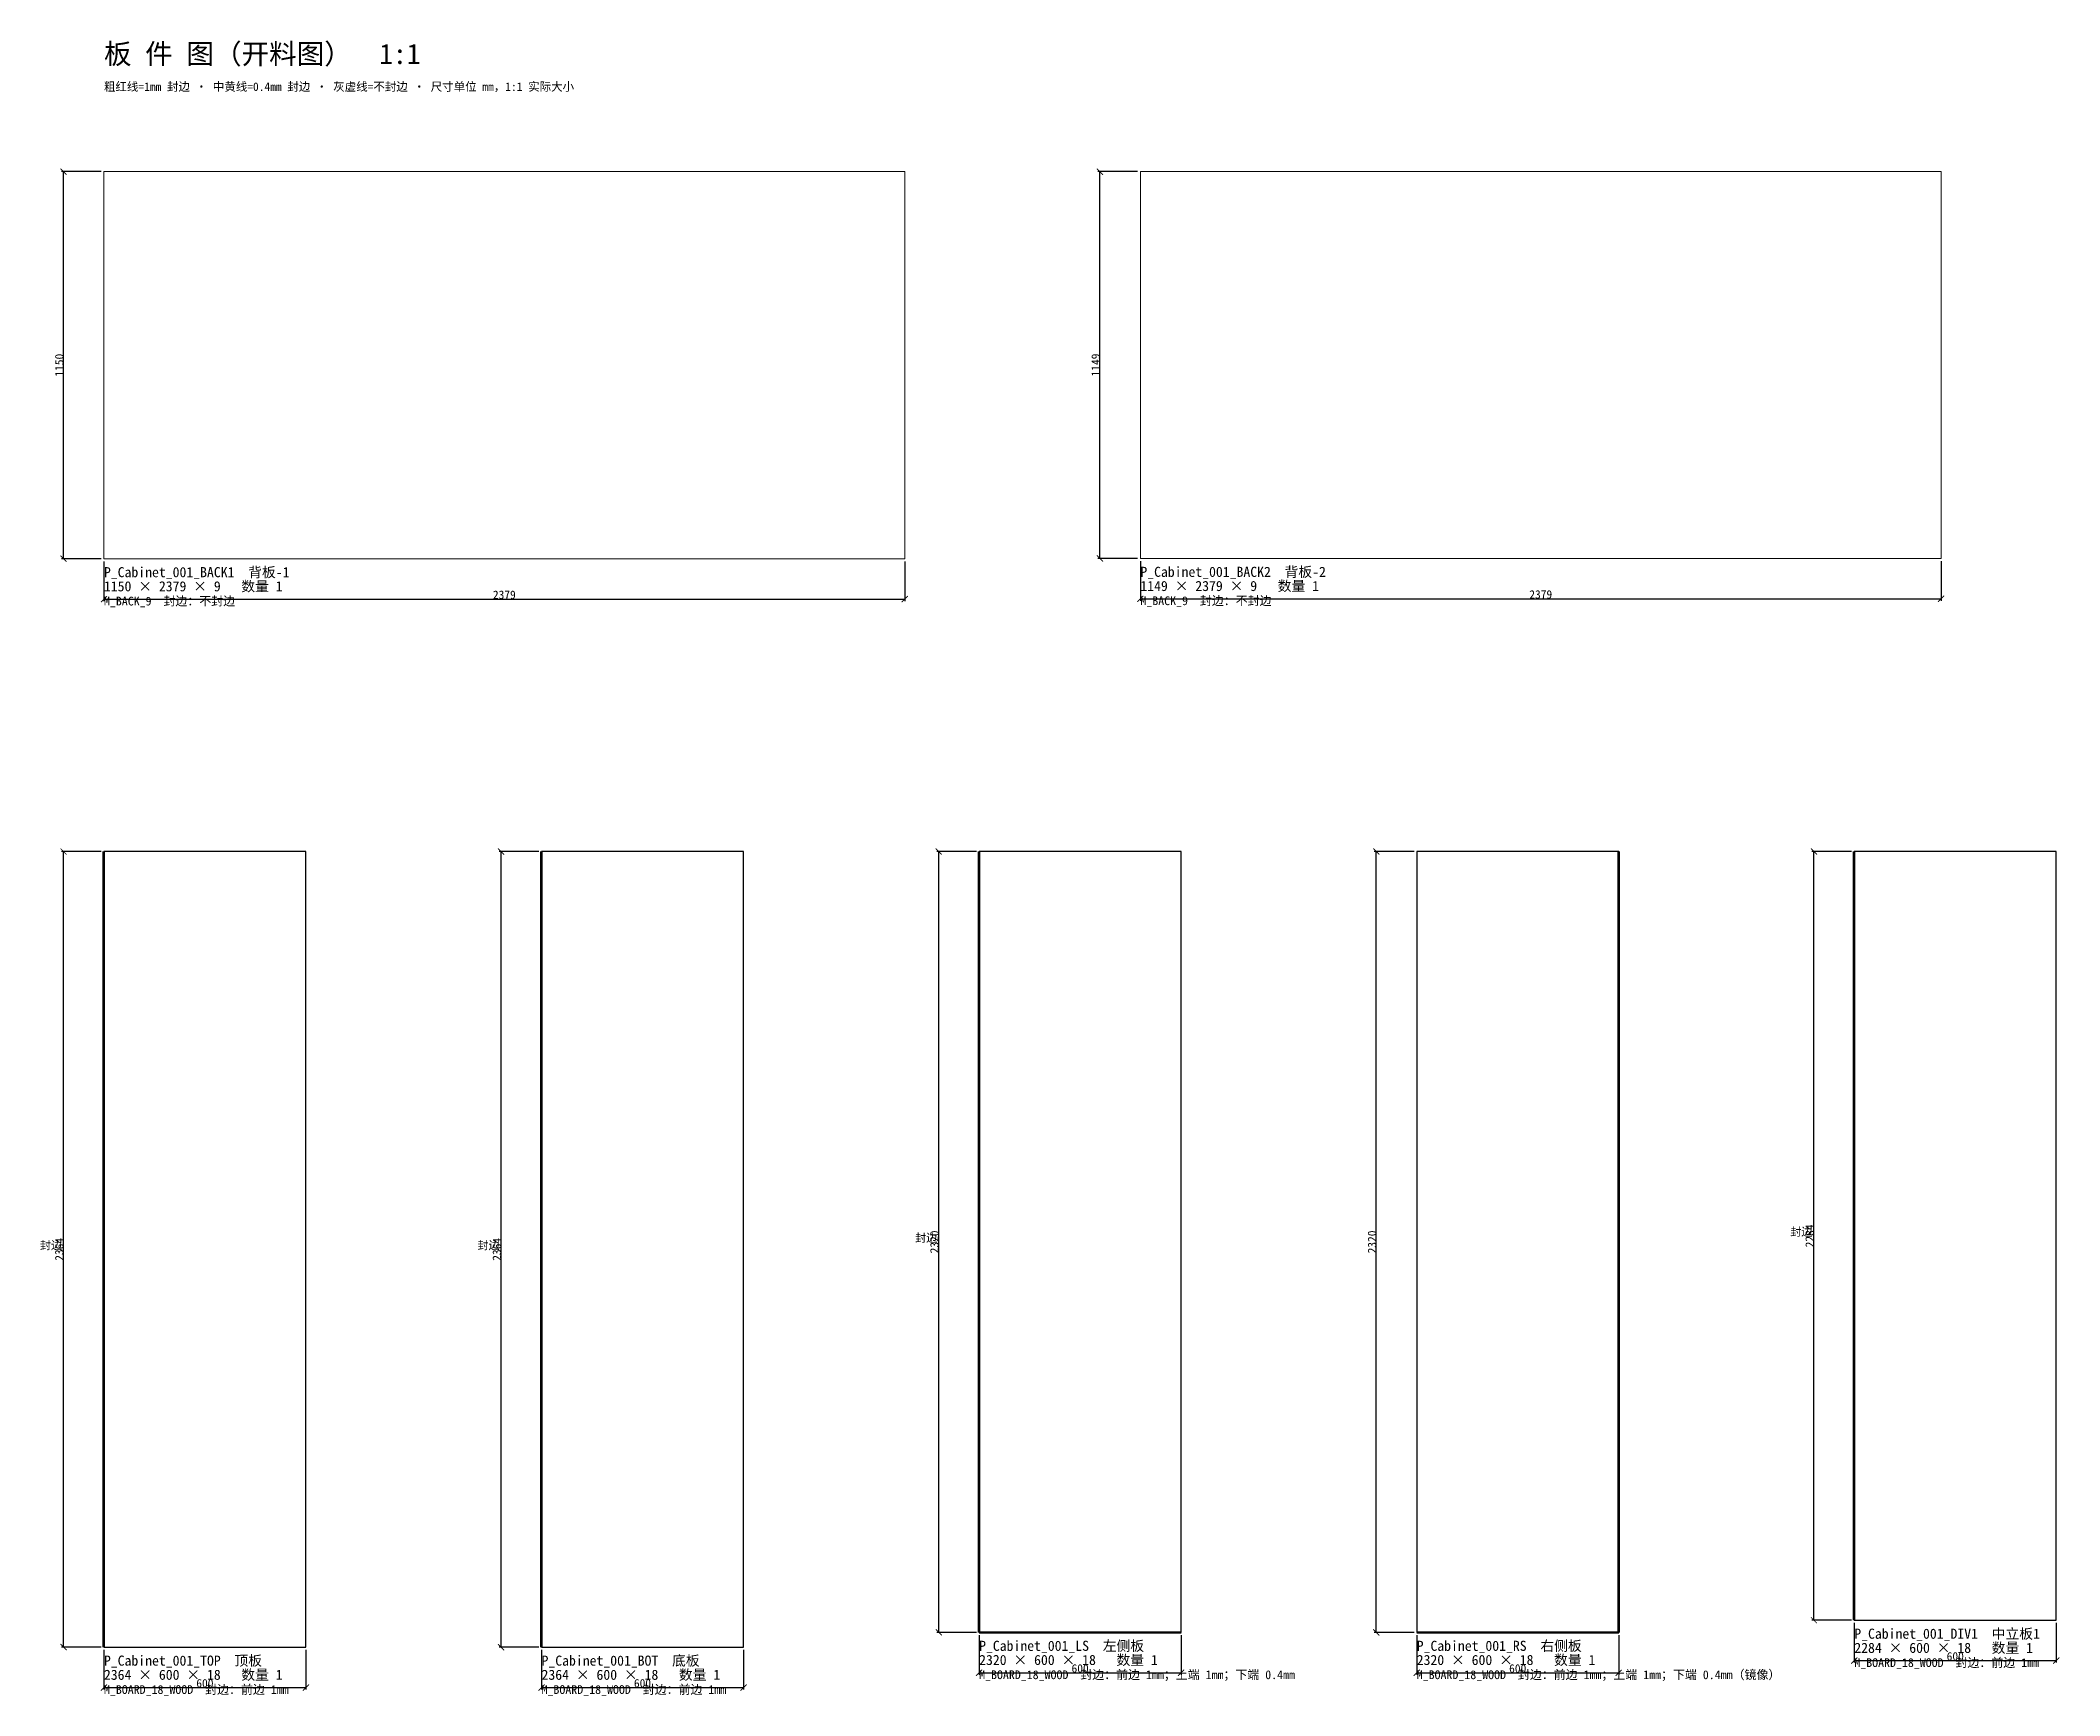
# Model space of a CAD drawing. Header units: millimetres. Extents: x -279 to 11402, y -13854 to 2790.
# Drawn here: x 4411 to 10410, y -2128 to 2790 of the extents above; entities that cross this region are included whole.
import ezdxf

# ---------------------------------------------------------------- set-up
doc = ezdxf.new("R2010")
doc.units = ezdxf.units.MM
doc.linetypes.add('DASHED', pattern=[1.524, 1.27, -0.254])
for name, color, linetype, lineweight in [('EDGE_04MM', 2, 'CONTINUOUS', 35), ('EDGE_1MM', 1, 'CONTINUOUS', 70), ('EDGE_NONE', 9, 'DASHED', 9), ('NOTE', 2, 'CONTINUOUS', 13), ('PANEL_18', 3, 'CONTINUOUS', 25), ('PANEL_9', 5, 'CONTINUOUS', 18), ('TITLE', 7, 'CONTINUOUS', 25)]:
    doc.layers.add(name, color=color, linetype=linetype, lineweight=lineweight)
doc.styles.add('HZ', font='simfang.ttf')
doc.dimstyles.new('FURN', dxfattribs={"dimtxt": 25, "dimasz": 18, "dimexe": 6, "dimexo": 8, "dimgap": 0.1, "dimtad": 1, "dimdec": 0, "dimzin": 12, "dimdsep": 46, "dimtxsty": 'HZ', "dimblk": 'ARCHTICK', "dimcen": 2.5, "dimclrd": 7, "dimclrt": 7, "dimazin": 3, "dimtfac": 0.5, "dimtmove": 2, "dimatfit": 3})

msp = doc.modelspace()

# ---------------------------------------------------------------- texts
at = {"layer": 'NOTE', "style": 'HZ'}
for s, height, p in [('粗红线=1mm 封边 · 中黄线=0.4mm 封边 · 灰虚线=不封边 · 尺寸单位 mm，1:1 实际大小', 25, (4600, 2640)), ('M_BACK_9  封边：不封边', 26, (4600, 1111)), ('1150 × 2379 × 9   数量 1', 30, (4600, 1153)), ('M_BACK_9  封边：不封边', 26, (7679, 1112)), ('1149 × 2379 × 9   数量 1', 30, (7679, 1154)), ('封边', 24, (4410, -802)), ('封边', 24, (5710, -802)), ('封边', 24, (7010, -780)), ('封边', 24, (9610, -762)), ('2284 × 600 × 18   数量 1', 30, (9800, -2001)), ('2320 × 600 × 18   数量 1', 30, (7200, -2037)), ('2320 × 600 × 18   数量 1', 30, (8500, -2037)), ('M_BOARD_18_WOOD  封边：前边 1mm', 26, (9800, -2043)), ('2364 × 600 × 18   数量 1', 30, (4600, -2081)), ('M_BOARD_18_WOOD  封边：前边 1mm', 26, (4600, -2123)), ('2364 × 600 × 18   数量 1', 30, (5900, -2081)), ('M_BOARD_18_WOOD  封边：前边 1mm', 26, (5900, -2123)), ('M_BOARD_18_WOOD  封边：前边 1mm；上端 1mm；下端 0.4mm', 26, (7200, -2079)), ('M_BOARD_18_WOOD  封边：前边 1mm；上端 1mm；下端 0.4mm（镜像）', 26, (8500, -2079))]:
    msp.add_text(s, height=height, dxfattribs=at).set_placement(p)
at = {"layer": 'TITLE', "style": 'HZ'}
for s, height, p in [('板 件 图（开料图）  1:1', 60, (4600, 2720)), ('P_Cabinet_001_BACK1  背板-1', 30, (4600, 1195)), ('P_Cabinet_001_BACK2  背板-2', 30, (7679, 1196)), ('P_Cabinet_001_LS  左侧板', 30, (7200, -1995)), ('P_Cabinet_001_RS  右侧板', 30, (8500, -1995)), ('P_Cabinet_001_DIV1  中立板1', 30, (9800, -1959)), ('P_Cabinet_001_TOP  顶板', 30, (4600, -2039)), ('P_Cabinet_001_BOT  底板', 30, (5900, -2039))]:
    msp.add_text(s, height=height, dxfattribs=at).set_placement(p)

# ---------------------------------------------------------------- blocks, each defined once
blk = doc.blocks.new('_ARCHTICK')
at = {"color": 0, "linetype": 'BYBLOCK', "const_width": 0.15}
blk.add_lwpolyline([(-0.5, -0.5), (0.5, 0.5)], dxfattribs=at)

# ---------------------------------------------------------------- dimensions: what is measured, and where the dimension line sits
for base, p1, p2 in [((4480, 1250), (4600, 1250), (4600, 2400)), ((7559, 1251), (7679, 1251), (7679, 2400)), ((4480, -1984), (4600, -1984), (4600, 380)), ((5780, -1984), (5900, -1984), (5900, 380)), ((7080, -1940), (7200, -1940), (7200, 380)), ((8380, -1940), (8500, -1940), (8500, 380)), ((9680, -1904), (9800, -1904), (9800, 380))]:
    msp.add_linear_dim(base=base, p1=p1, p2=p2, angle=90, dimstyle='FURN').render()
for base, p1, p2 in [((4600, 1130), (4600, 1250), (6979, 1250)), ((7679, 1131), (7679, 1251), (10058, 1251)), ((9800, -2024), (9800, -1904), (10400, -1904)), ((7200, -2060), (7200, -1940), (7800, -1940)), ((8500, -2060), (8500, -1940), (9100, -1940)), ((4600, -2104), (4600, -1984), (5200, -1984)), ((5900, -2104), (5900, -1984), (6500, -1984))]:
    msp.add_linear_dim(base=base, p1=p1, p2=p2, dimstyle='FURN').render()

# ---------------------------------------------------------------- linework, layer by layer
at = {"layer": 'EDGE_04MM', "lineweight": 50}
for points in [[(7200, -1940), (7800, -1940)], [(8500, -1940), (9100, -1940)]]:
    msp.add_lwpolyline(points, dxfattribs=at)
at = {"layer": 'EDGE_1MM', "lineweight": 100}
for points in [[(4600, -1984), (4600, 380)], [(5900, -1984), (5900, 380)], [(7200, -1940), (7200, 380)], [(9100, -1940), (9100, 380)], [(9800, -1904), (9800, 380)]]:
    msp.add_lwpolyline(points, dxfattribs=at)
at = {"layer": 'EDGE_NONE', "lineweight": 9}
for points in [[(4600, 2400), (6979, 2400)], [(4600, 1250), (4600, 2400)], [(6979, 1250), (6979, 2400)], [(7679, 2400), (10058, 2400)], [(7679, 1251), (7679, 2400)], [(10058, 1251), (10058, 2400)], [(4600, 1250), (6979, 1250)], [(7679, 1251), (10058, 1251)], [(4600, 380), (5200, 380)], [(5200, -1984), (5200, 380)], [(5900, 380), (6500, 380)], [(6500, -1984), (6500, 380)], [(7200, 380), (7800, 380)], [(7800, -1940), (7800, 380)], [(8500, 380), (9100, 380)], [(8500, -1940), (8500, 380)], [(9800, 380), (10400, 380)], [(10400, -1904), (10400, 380)], [(9800, -1904), (10400, -1904)], [(4600, -1984), (5200, -1984)], [(5900, -1984), (6500, -1984)]]:
    msp.add_lwpolyline(points, dxfattribs=at)
at = {"layer": 'PANEL_18'}
for points in [[(4600, -1984), (5200, -1984), (5200, 380), (4600, 380)], [(5900, -1984), (6500, -1984), (6500, 380), (5900, 380)], [(7200, -1940), (7800, -1940), (7800, 380), (7200, 380)], [(8500, -1940), (9100, -1940), (9100, 380), (8500, 380)], [(9800, -1904), (10400, -1904), (10400, 380), (9800, 380)]]:
    msp.add_lwpolyline(points, close=True, dxfattribs=at)
at = {"layer": 'PANEL_9'}
for points in [[(4600, 1250), (6979, 1250), (6979, 2400), (4600, 2400)], [(7679, 1251), (10058, 1251), (10058, 2400), (7679, 2400)]]:
    msp.add_lwpolyline(points, close=True, dxfattribs=at)

msp.set_redraw_order([(e.dxf.handle, doc.entitydb.next_handle()) for e in msp.query("TEXT MTEXT ATTDEF DIMENSION ARC_DIMENSION")])  # texts and dimensions are drawn at this point

doc.saveas('drawing.dxf')
